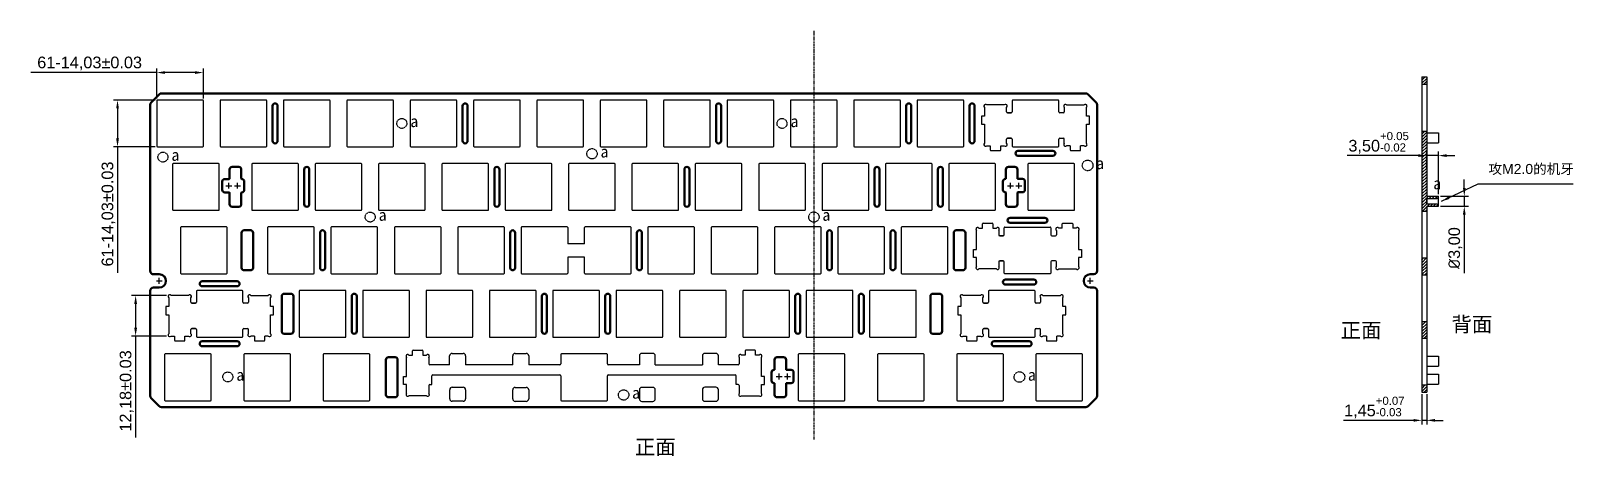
# Model space of a CAD drawing. Header units: millimetres. Extents: x 50 to 514, y 111 to 239.
import ezdxf

# ---------------------------------------------------------------- set-up
doc = ezdxf.new("R2010")
doc.units = ezdxf.units.MM
doc.header["$LTSCALE"] = 0.75
for name, pattern in [('CENTER2', [28.575, 19.05, -3.175, 3.175, -3.175]), ('DOT', [0.2, 0.1, -0.1]), ('PHANTOM', [2.5, 1.25, -0.25, 0.25, -0.25, 0.25, -0.25])]:
    doc.linetypes.add(name, pattern=pattern)
for name, color, linetype in [('02___PRT_ALL_AXES', 7, 'Continuous'), ('DEFAULT_3', 7, 'PHANTOM'), ('KeepOutLayer', 6, 'Continuous')]:
    doc.layers.add(name, color=color, linetype=linetype)
doc.layers.add('Smart Centers', color=7, linetype='CENTER2', lineweight=25)
doc.layers.add('Visible', color=7, linetype='Continuous', lineweight=50)
doc.styles.get("Standard").update_dxf_attribs({"font": ''})
doc.styles.add('说明', font='', dxfattribs={"height": 3})
doc.styles.get('Standard').set_extended_font_data('Arial')
doc.styles.get('说明').set_extended_font_data('SimSun')
doc.dimstyles.new('jw-1', dxfattribs={"dimtxt": 3.5, "dimasz": 2.5, "dimexe": 1.25, "dimexo": 0.625, "dimtad": 1, "dimzin": 1, "dimtxsty": 'Standard', "dimcen": 2.5, "dimclrd": 3, "dimclre": 3, "dimclrt": 3, "dimadec": 1, "dimazin": 0, "dimtfac": 1, "dimtmove": 0, "dimatfit": 3, "dimfxl": 1, "dimarcsym": 0})

msp = doc.modelspace()

# ---------------------------------------------------------------- texts
at = {"char_height": 3.5, "attachment_point": 1}
for insert in [(164.108, 213.435, 0.75), (278.408, 213.435, 0.75), (92.285, 203.331, 0.75), (221.285, 204.331, 0.75), (370.285, 200.831, 0.75), (471.64, 194.8), (154.585, 185.331, 0.75), (287.985, 185.331, 0.75), (111.785, 137.331, 0.75), (349.785, 137.331, 0.75), (230.785, 131.932, 0.75)]:
    msp.add_mtext_dynamic_manual_height_columns('{\\fSimSun|b0|i0|c134|p2;\\C6;a}', width=3.5, gutter_width=1, heights=[0], dxfattribs=dict(at, insert=insert))
at = {"color": 3, "insert": (488.255, 198.887), "char_height": 3, "attachment_point": 1}
msp.add_mtext('攻M2.0的机牙', dxfattribs=at)
at = {"color": 1, "char_height": 4.5, "width": 20.9537, "attachment_point": 1, "style": '说明'}
for s, insert in [('{\\C6;背面}', (477.126, 153.004)), ('{\\C6;正面}', (443.804, 151.21)), ('{\\C6;正面}', (231.636, 116.191, 0.75))]:
    msp.add_mtext(s, dxfattribs=dict(at, insert=insert))

# ---------------------------------------------------------------- blocks, each defined once
blk = doc.blocks.new('*U20')
at = {"layer": 'Smart Centers', "color": 0, "linetype": 'Continuous', "ltscale": 0.75, "transparency": 16777216}
for p, q in [((-0.89, 0), (0.89, 0)), ((0, -0.89), (0, 0.89))]:
    blk.add_line(p, q, dxfattribs=at)
blk = doc.blocks.new('*U21')
at = {"layer": 'Smart Centers', "color": 0, "linetype": 'Continuous', "ltscale": 0.75, "transparency": 16777216}
for p, q in [((-0.89, 0), (0.89, 0)), ((0, -0.89), (0, 0.89))]:
    blk.add_line(p, q, dxfattribs=at)
blk = doc.blocks.new('*U22')
at = {"layer": 'Smart Centers', "color": 0, "linetype": 'Continuous', "ltscale": 0.75, "transparency": 16777216}
for p, q in [((-0.89, 0), (0.89, 0)), ((0, -0.89), (0, 0.89))]:
    blk.add_line(p, q, dxfattribs=at)
blk = doc.blocks.new('*U23')
at = {"layer": 'Smart Centers', "color": 0, "linetype": 'Continuous', "ltscale": 0.75, "transparency": 16777216}
for p, q in [((-0.89, 0), (0.89, 0)), ((0, -0.89), (0, 0.89))]:
    blk.add_line(p, q, dxfattribs=at)
blk = doc.blocks.new('*U24')
at = {"layer": 'Smart Centers', "color": 0, "linetype": 'Continuous', "ltscale": 0.75, "transparency": 16777216}
for p, q in [((-0.89, 0), (0.89, 0)), ((0, -0.89), (0, 0.89))]:
    blk.add_line(p, q, dxfattribs=at)
blk = doc.blocks.new('*U25')
at = {"layer": 'Smart Centers', "color": 0, "linetype": 'Continuous', "ltscale": 0.75, "transparency": 16777216}
for p, q in [((-0.89, 0), (0.89, 0)), ((0, -0.89), (0, 0.89))]:
    blk.add_line(p, q, dxfattribs=at)
blk = doc.blocks.new('*U27')
at = {"layer": 'Smart Centers', "color": 0, "linetype": 'Continuous', "ltscale": 0.75, "transparency": 16777216}
for p, q in [((-0.89, 0), (0.89, 0)), ((0, -0.89), (0, 0.89))]:
    blk.add_line(p, q, dxfattribs=at)
blk = doc.blocks.new('*U28')
at = {"layer": 'Smart Centers', "color": 0, "linetype": 'Continuous', "ltscale": 0.75, "transparency": 16777216}
for p, q in [((-0.89, 0), (0.89, 0)), ((0, -0.89), (0, 0.89))]:
    blk.add_line(p, q, dxfattribs=at)
blk = doc.blocks.new('*D34')
at = {"color": 3, "lineweight": -2, "transparency": 16777216}
for p, q in [((468.23, 129.76), (468.23, 120.68)), ((469.68, 129.76), (469.68, 120.68)), ((465.73, 121.93), (444.65, 121.93)), ((469.68, 121.93), (468.23, 121.93)), ((472.18, 121.93), (474.68, 121.93))]:
    blk.add_line(p, q, dxfattribs=at)
at = {"color": 3, "transparency": 16777216}
for points in [[(465.73, 122.35), (465.73, 121.51), (468.23, 121.93)], [(472.18, 122.35), (472.18, 121.51), (469.68, 121.93)]]:
    blk.add_solid(points, dxfattribs=at)
at = {"layer": 'Defpoints', "color": 0, "transparency": 16777216}
for p in [(468.23, 130.39), (469.68, 130.39), (468.23, 121.93)]:
    blk.add_point(p, dxfattribs=at)
at = {"color": 3, "transparency": 16777216, "insert": (453.94, 125.77), "char_height": 3.5, "attachment_point": 5}
blk.add_mtext('1,45{\\H0.7x;\\S+0.07^ -0.03;}', dxfattribs=at)
blk = doc.blocks.new('*D36')
at = {"color": 3, "lineweight": -2, "transparency": 16777216}
for p, q in [((480.98, 191.69), (480.98, 194.19)), ((473.8, 189.19), (482.23, 189.19)), ((473.8, 186.19), (482.23, 186.19)), ((480.98, 189.19), (480.98, 186.19)), ((480.98, 183.69), (480.98, 166.1))]:
    blk.add_line(p, q, dxfattribs=at)
at = {"color": 3, "transparency": 16777216}
for points in [[(480.57, 191.69), (481.4, 191.69), (480.98, 189.19)], [(480.57, 183.69), (481.4, 183.69), (480.98, 186.19)]]:
    blk.add_solid(points, dxfattribs=at)
at = {"layer": 'Defpoints', "color": 0, "transparency": 16777216}
for p in [(473.18, 189.19), (473.18, 186.19), (480.98, 186.19)]:
    blk.add_point(p, dxfattribs=at)
at = {"color": 3, "transparency": 16777216, "insert": (478.27, 173.64), "char_height": 3.5, "attachment_point": 5, "rotation": 90}
blk.add_mtext('{\\fISOCPEUR|b0|i0|c0|p34;%%C}3,00', dxfattribs=at)
blk = doc.blocks.new('*D35')
at = {"color": 3, "lineweight": -2, "transparency": 16777216}
for p, q in [((467.18, 201.39), (445.76, 201.39)), ((469.68, 197.51), (469.68, 202.64)), ((473.18, 201.39), (469.68, 201.39)), ((473.18, 189.81), (473.18, 202.64)), ((475.68, 201.39), (478.18, 201.39))]:
    blk.add_line(p, q, dxfattribs=at)
at = {"color": 3, "transparency": 16777216}
for points in [[(467.18, 201.8), (467.18, 200.97), (469.68, 201.39)], [(475.68, 201.8), (475.68, 200.97), (473.18, 201.39)]]:
    blk.add_solid(points, dxfattribs=at)
at = {"layer": 'Defpoints', "color": 0, "transparency": 16777216}
for p in [(469.68, 201.39), (469.68, 196.89), (473.18, 189.19)]:
    blk.add_point(p, dxfattribs=at)
at = {"color": 3, "transparency": 16777216, "insert": (455.22, 205.23), "char_height": 3.5, "attachment_point": 5}
blk.add_mtext('3,50{\\H0.7x;\\S+0.05^ -0.02;}', dxfattribs=at)
blk = doc.blocks.new('*D41')
at = {"color": 3, "lineweight": -2, "transparency": 16777216}
for p, q in [((87.44, 218.06), (74.83, 218.06)), ((76.08, 215.56), (76.08, 206.53)), ((87.44, 204.03), (74.83, 204.03)), ((76.08, 204.03), (76.08, 166.18))]:
    blk.add_line(p, q, dxfattribs=at)
at = {"color": 3, "transparency": 16777216}
for points in [[(75.66, 215.56), (76.5, 215.56), (76.08, 218.06)], [(75.66, 206.53), (76.5, 206.53), (76.08, 204.03)]]:
    blk.add_solid(points, dxfattribs=at)
at = {"layer": 'Defpoints', "color": 0, "transparency": 16777216}
for p in [(88.07, 218.06), (76.08, 204.03), (88.07, 204.03)]:
    blk.add_point(p, dxfattribs=at)
at = {"color": 3, "transparency": 16777216, "insert": (73.37, 183.86), "char_height": 3.5, "attachment_point": 5, "rotation": 90}
blk.add_mtext('61-14,03%%P0.03', dxfattribs=at)
blk = doc.blocks.new('*D42')
at = {"color": 3, "lineweight": -2, "transparency": 16777216}
for p, q in [((90.84, 159.4), (80.27, 159.4)), ((81.52, 156.9), (81.52, 149.72)), ((90.84, 147.22), (80.27, 147.22)), ((81.52, 147.22), (81.52, 116.78))]:
    blk.add_line(p, q, dxfattribs=at)
at = {"color": 3, "transparency": 16777216}
for points in [[(81.11, 156.9), (81.94, 156.9), (81.52, 159.4)], [(81.11, 149.72), (81.94, 149.72), (81.52, 147.22)]]:
    blk.add_solid(points, dxfattribs=at)
at = {"layer": 'Defpoints', "color": 0, "transparency": 16777216}
for p in [(91.47, 159.4), (81.52, 147.22), (91.47, 147.22)]:
    blk.add_point(p, dxfattribs=at)
at = {"color": 3, "transparency": 16777216, "insert": (78.81, 130.75), "char_height": 3.5, "attachment_point": 5, "rotation": 90}
blk.add_mtext('12,18%%P0.03', dxfattribs=at)
blk = doc.blocks.new('*D43')
at = {"color": 3, "lineweight": -2, "transparency": 16777216}
for p, q in [((87.87, 218.5), (87.87, 227.57)), ((101.9, 218.49), (101.9, 227.57)), ((87.87, 226.32), (50.02, 226.32)), ((99.4, 226.32), (90.37, 226.32))]:
    blk.add_line(p, q, dxfattribs=at)
at = {"color": 3, "transparency": 16777216}
for points in [[(90.37, 226.74), (90.37, 225.91), (87.87, 226.32)], [(99.4, 226.74), (99.4, 225.91), (101.9, 226.32)]]:
    blk.add_solid(points, dxfattribs=at)
at = {"layer": 'Defpoints', "color": 0, "transparency": 16777216}
for p in [(87.87, 226.32), (87.87, 217.87), (101.9, 217.86)]:
    blk.add_point(p, dxfattribs=at)
at = {"color": 3, "transparency": 16777216, "insert": (67.69, 229.03), "char_height": 3.5, "attachment_point": 5}
blk.add_mtext('61-14,03%%P0.03', dxfattribs=at)

# ---------------------------------------------------------------- dimensions: what is measured, and where the dimension line sits
for base, p1, p2, text, picture, middle in [((87.87, 226.324, 0.75), (101.899, 217.865, 0.75), (87.87, 217.873, 0.75), '61-<>%%P0.03', '*D43', (67.695, 229.034, 0.75)), ((469.679, 201.387), (473.179, 189.185), (469.679, 196.885), '<>{\\H0.7x;\\S+0.05^ -0.02;}', '*D35', (455.221, 205.228)), ((468.229, 121.931), (469.679, 130.389), (468.229, 130.389), '<>{\\H0.7x;\\S+0.07^ -0.03;}', '*D34', (453.938, 125.772))]:
    dim = msp.add_linear_dim(base=base, p1=p1, p2=p2, text=text, dimstyle='jw-1')
    dim.commit()
    dim.dimension.update_dxf_attribs({"geometry": picture, "text_midpoint": middle})
for base, p1, p2, text, picture, middle in [((76.081, 204.035, 0.75), (88.069, 218.065, 0.75), (88.069, 204.035, 0.75), '61-<>%%P0.03', '*D41', (73.372, 183.86, 0.75)), ((480.982, 186.185), (473.179, 189.185), (473.179, 186.185), '{\\fISOCPEUR|b0|i0|c0|p34;%%C}<>', '*D36', (478.274, 173.644)), ((81.523, 147.225, 0.75), (91.465, 159.405, 0.75), (91.465, 147.225, 0.75), '<>%%P0.03', '*D42', (78.814, 130.75, 0.75))]:
    dim = msp.add_linear_dim(base=base, p1=p1, p2=p2, angle=90, text=text, dimstyle='jw-1')
    dim.commit()
    dim.dimension.update_dxf_attribs({"geometry": picture, "text_midpoint": middle})

# ---------------------------------------------------------------- hatches: boundary and pattern name
h = msp.add_hatch()
h.set_pattern_fill('ANSI31', color=2, scale=0.2)
h.set_pattern_definition([(45, (-27.394, -74.0251), (-0.4490128, 0.4490128), [])])
h.paths.add_polyline_path([(469.679, 224.989), (468.229, 224.989), (468.229, 222.804), (469.679, 222.804)])
h.paths.add_polyline_path([(469.679, 208.774), (468.229, 208.774), (468.229, 184.704), (469.679, 184.704), (469.679, 186.185), (473.179, 186.185), (473.179, 186.435), (472.671, 186.885), (472.303, 186.885), (472.015, 186.885), (469.679, 186.885), (469.679, 188.485), (471.801, 188.485), (472.02, 188.485), (472.415, 188.485), (473.179, 189.009), (473.179, 189.185), (469.679, 189.185)])
h.paths.add_polyline_path([(469.679, 170.674), (468.229, 170.674), (468.229, 165.654), (469.679, 165.654)])
h.paths.add_polyline_path([(469.679, 151.624), (468.229, 151.624), (468.229, 146.604), (469.679, 146.604)])
h.paths.add_polyline_path([(469.679, 132.574), (468.229, 132.574), (468.229, 130.389), (469.679, 130.389)])

# ---------------------------------------------------------------- linework, layer by layer
for p, q in [((468.229, 224.989), (469.679, 224.989)), ((468.229, 224.989), (468.229, 130.389)), ((468.229, 222.804), (469.679, 222.804)), ((469.679, 224.989), (469.679, 189.185)), ((468.229, 208.774), (469.679, 208.774)), ((469.679, 188.335), (469.679, 187.035)), ((469.679, 186.185), (469.679, 130.389)), ((468.229, 184.704), (469.679, 184.704)), ((468.229, 170.674), (469.679, 170.674)), ((468.229, 165.654), (469.679, 165.654)), ((468.229, 151.624), (469.679, 151.624)), ((468.229, 146.604), (469.679, 146.604)), ((175.933, 138.604, 0.75), (175.933, 141.292, 0.75)), ((176.683, 142.042, 0.75), (179.983, 142.042, 0.75)), ((180.733, 141.292, 0.75), (180.733, 138.604, 0.75)), ((194.893, 138.604, 0.75), (194.893, 141.292, 0.75)), ((195.643, 142.042, 0.75), (198.943, 142.042, 0.75)), ((199.693, 141.292, 0.75), (199.693, 138.604, 0.75)), ((232.963, 141.292, 0.75), (232.963, 138.604, 0.75)), ((237.013, 142.042, 0.75), (233.713, 142.042, 0.75)), ((237.763, 138.604, 0.75), (237.763, 141.292, 0.75)), ((251.923, 141.292, 0.75), (251.923, 138.604, 0.75)), ((255.973, 142.042, 0.75), (252.673, 142.042, 0.75)), ((256.723, 138.604, 0.75), (256.723, 141.292, 0.75)), ((175.943, 128.412, 0.75), (175.943, 131.112, 0.75)), ((176.693, 131.862, 0.75), (179.993, 131.862, 0.75)), ((180.743, 131.112, 0.75), (180.743, 128.412, 0.75)), ((194.893, 128.382, 0.75), (194.893, 131.082, 0.75)), ((195.643, 131.832, 0.75), (198.943, 131.832, 0.75)), ((199.693, 131.082, 0.75), (199.693, 128.382, 0.75)), ((232.963, 131.082, 0.75), (232.963, 128.382, 0.75)), ((237.013, 131.832, 0.75), (233.713, 131.832, 0.75)), ((237.763, 128.382, 0.75), (237.763, 131.082, 0.75)), ((251.913, 131.112, 0.75), (251.913, 128.412, 0.75)), ((255.963, 131.862, 0.75), (252.663, 131.862, 0.75)), ((256.713, 128.412, 0.75), (256.713, 131.112, 0.75)), ((468.229, 132.574), (469.679, 132.574)), ((468.229, 130.389), (469.679, 130.389)), ((179.993, 127.662, 0.75), (176.693, 127.662, 0.75)), ((198.943, 127.632, 0.75), (195.643, 127.632, 0.75)), ((233.713, 127.632, 0.75), (237.013, 127.632, 0.75)), ((252.663, 127.662, 0.75), (255.963, 127.662, 0.75))]:
    msp.add_line(p, q)
at = {"color": 7, "linetype": 'Continuous'}
for p, q in [((101.699, 218.065, 0.75), (88.069, 218.065, 0.75)), ((120.749, 218.065, 0.75), (107.119, 218.065, 0.75)), ((139.799, 218.065, 0.75), (126.169, 218.065, 0.75)), ((158.849, 218.065, 0.75), (145.219, 218.065, 0.75)), ((177.899, 218.065, 0.75), (164.269, 218.065, 0.75)), ((196.949, 218.065, 0.75), (183.319, 218.065, 0.75)), ((215.999, 218.065, 0.75), (202.369, 218.065, 0.75)), ((235.049, 218.065, 0.75), (221.419, 218.065, 0.75)), ((254.099, 218.065, 0.75), (240.469, 218.065, 0.75)), ((273.149, 218.065, 0.75), (259.519, 218.065, 0.75)), ((292.199, 218.065, 0.75), (278.569, 218.065, 0.75)), ((311.249, 218.065, 0.75), (297.619, 218.065, 0.75)), ((330.299, 218.065, 0.75), (316.669, 218.065, 0.75)), ((358.859, 218.05, 0.75), (345.259, 218.05, 0.75)), ((87.869, 217.865, 0.75), (87.869, 204.235, 0.75)), ((101.899, 204.235, 0.75), (101.899, 217.865, 0.75)), ((106.919, 217.865, 0.75), (106.919, 204.235, 0.75)), ((120.949, 204.235, 0.75), (120.949, 217.865, 0.75)), ((125.969, 217.865, 0.75), (125.969, 204.235, 0.75)), ((139.999, 204.235, 0.75), (139.999, 217.865, 0.75)), ((145.019, 217.865, 0.75), (145.019, 204.235, 0.75)), ((159.049, 204.235, 0.75), (159.049, 217.865, 0.75)), ((164.069, 217.865, 0.75), (164.069, 204.235, 0.75)), ((178.099, 204.235, 0.75), (178.099, 217.865, 0.75)), ((183.119, 217.865, 0.75), (183.119, 204.235, 0.75)), ((197.149, 204.235, 0.75), (197.149, 217.865, 0.75)), ((202.169, 217.865, 0.75), (202.169, 204.235, 0.75)), ((216.199, 204.235, 0.75), (216.199, 217.865, 0.75)), ((221.219, 217.865, 0.75), (221.219, 204.235, 0.75)), ((235.249, 204.235, 0.75), (235.249, 217.865, 0.75)), ((240.269, 217.865, 0.75), (240.269, 204.235, 0.75)), ((254.299, 204.235, 0.75), (254.299, 217.865, 0.75)), ((259.319, 217.865, 0.75), (259.319, 204.235, 0.75)), ((273.349, 204.235, 0.75), (273.349, 217.865, 0.75)), ((278.369, 217.865, 0.75), (278.369, 204.235, 0.75)), ((292.399, 204.235, 0.75), (292.399, 217.865, 0.75)), ((297.419, 217.865, 0.75), (297.419, 204.235, 0.75)), ((311.449, 204.235, 0.75), (311.449, 217.865, 0.75)), ((316.469, 217.865, 0.75), (316.469, 204.235, 0.75)), ((330.499, 204.235, 0.75), (330.499, 217.865, 0.75)), ((336.734, 215.88, 0.75), (336.734, 213.22, 0.75)), ((342.683, 216.585, 0.75), (337.435, 216.585, 0.75)), ((343.384, 214.53, 0.75), (343.384, 215.88, 0.75)), ((344.759, 214.23, 0.75), (343.684, 214.23, 0.75)), ((343.709, 214.23, 0.75), (344.749, 214.23, 0.75)), ((345.059, 217.85, 0.75), (345.059, 214.53, 0.75)), ((359.059, 214.53, 0.75), (359.059, 217.85, 0.75)), ((360.434, 214.23, 0.75), (359.359, 214.23, 0.75)), ((360.734, 215.88, 0.75), (360.734, 214.53, 0.75)), ((361.435, 216.585, 0.75), (366.683, 216.585, 0.75)), ((367.384, 213.22, 0.75), (367.384, 215.88, 0.75)), ((335.834, 213.22, 0.75), (335.834, 210.8, 0.75)), ((336.734, 213.22, 0.75), (335.834, 213.22, 0.75)), ((335.834, 210.8, 0.75), (336.734, 210.8, 0.75)), ((336.734, 210.8, 0.75), (336.734, 205.079, 0.75)), ((368.284, 213.22, 0.75), (367.384, 213.22, 0.75)), ((367.384, 205.079, 0.75), (367.384, 210.8, 0.75)), ((367.384, 210.8, 0.75), (368.284, 210.8, 0.75)), ((368.284, 210.8, 0.75), (368.284, 213.22, 0.75)), ((88.069, 204.035, 0.75), (101.699, 204.035, 0.75)), ((107.119, 204.035, 0.75), (120.749, 204.035, 0.75)), ((126.169, 204.035, 0.75), (139.799, 204.035, 0.75)), ((145.219, 204.035, 0.75), (158.849, 204.035, 0.75)), ((164.269, 204.035, 0.75), (177.899, 204.035, 0.75)), ((183.319, 204.035, 0.75), (196.949, 204.035, 0.75)), ((202.369, 204.035, 0.75), (215.999, 204.035, 0.75)), ((221.419, 204.035, 0.75), (235.049, 204.035, 0.75)), ((240.469, 204.035, 0.75), (254.099, 204.035, 0.75)), ((259.519, 204.035, 0.75), (273.149, 204.035, 0.75)), ((278.569, 204.035, 0.75), (292.199, 204.035, 0.75)), ((297.619, 204.035, 0.75), (311.249, 204.035, 0.75)), ((316.669, 204.035, 0.75), (330.299, 204.035, 0.75)), ((337.435, 204.375, 0.75), (338.484, 204.375, 0.75)), ((338.484, 204.375, 0.75), (338.484, 203.1, 0.75)), ((341.634, 203.1, 0.75), (341.634, 204.375, 0.75)), ((341.634, 204.375, 0.75), (342.683, 204.375, 0.75)), ((343.384, 205.079, 0.75), (343.384, 206.35, 0.75)), ((343.684, 206.65, 0.75), (344.759, 206.65, 0.75)), ((344.749, 206.65, 0.75), (343.709, 206.65, 0.75)), ((345.059, 206.35, 0.75), (345.059, 204.25, 0.75)), ((345.259, 204.05, 0.75), (358.859, 204.05, 0.75)), ((359.059, 204.25, 0.75), (359.059, 206.35, 0.75)), ((359.359, 206.65, 0.75), (360.434, 206.65, 0.75)), ((360.734, 205.079, 0.75), (360.734, 206.35, 0.75)), ((362.484, 204.375, 0.75), (361.435, 204.375, 0.75)), ((362.484, 204.375, 0.75), (362.484, 203.1, 0.75)), ((365.634, 203.1, 0.75), (365.634, 204.375, 0.75)), ((366.683, 204.375, 0.75), (365.634, 204.375, 0.75)), ((469.679, 208.185), (473.179, 208.185)), ((469.679, 205.185), (473.179, 205.185)), ((338.684, 202.9, 0.75), (341.434, 202.9, 0.75)), ((362.684, 202.9, 0.75), (365.434, 202.9, 0.75)), ((92.632, 198.815, 0.75), (92.632, 185.185, 0.75)), ((106.462, 199.015, 0.75), (92.832, 199.015, 0.75)), ((106.662, 185.185, 0.75), (106.662, 198.815, 0.75)), ((116.444, 198.815, 0.75), (116.444, 185.185, 0.75)), ((130.274, 199.015, 0.75), (116.644, 199.015, 0.75)), ((130.474, 185.185, 0.75), (130.474, 198.815, 0.75)), ((135.494, 198.815, 0.75), (135.494, 185.185, 0.75)), ((149.324, 199.015, 0.75), (135.694, 199.015, 0.75)), ((149.524, 185.185, 0.75), (149.524, 198.815, 0.75)), ((154.544, 198.815, 0.75), (154.544, 185.185, 0.75)), ((168.374, 199.015, 0.75), (154.744, 199.015, 0.75)), ((168.574, 185.185, 0.75), (168.574, 198.815, 0.75)), ((173.594, 198.815, 0.75), (173.594, 185.185, 0.75)), ((187.424, 199.015, 0.75), (173.794, 199.015, 0.75)), ((187.624, 185.185, 0.75), (187.624, 198.815, 0.75)), ((192.644, 198.815, 0.75), (192.644, 185.185, 0.75)), ((206.474, 199.015, 0.75), (192.844, 199.015, 0.75)), ((206.674, 185.185, 0.75), (206.674, 198.815, 0.75)), ((211.694, 198.815, 0.75), (211.694, 185.185, 0.75)), ((225.524, 199.015, 0.75), (211.894, 199.015, 0.75)), ((225.724, 185.185, 0.75), (225.724, 198.815, 0.75)), ((230.744, 198.815, 0.75), (230.744, 185.185, 0.75)), ((244.574, 199.015, 0.75), (230.944, 199.015, 0.75)), ((244.774, 185.185, 0.75), (244.774, 198.815, 0.75)), ((249.794, 198.815, 0.75), (249.794, 185.185, 0.75)), ((263.624, 199.015, 0.75), (249.994, 199.015, 0.75)), ((263.824, 185.185, 0.75), (263.824, 198.815, 0.75)), ((268.844, 198.815, 0.75), (268.844, 185.185, 0.75)), ((282.674, 199.015, 0.75), (269.044, 199.015, 0.75)), ((282.874, 185.185, 0.75), (282.874, 198.815, 0.75)), ((287.894, 198.815, 0.75), (287.894, 185.185, 0.75)), ((301.724, 199.015, 0.75), (288.094, 199.015, 0.75)), ((301.924, 185.185, 0.75), (301.924, 198.815, 0.75)), ((306.944, 198.815, 0.75), (306.944, 185.185, 0.75)), ((320.774, 199.015, 0.75), (307.144, 199.015, 0.75)), ((320.974, 185.185, 0.75), (320.974, 198.815, 0.75)), ((325.994, 198.815, 0.75), (325.994, 185.185, 0.75)), ((339.824, 199.015, 0.75), (326.194, 199.015, 0.75)), ((340.024, 185.185, 0.75), (340.024, 198.815, 0.75)), ((349.807, 198.815, 0.75), (349.807, 185.185, 0.75)), ((363.637, 199.015, 0.75), (350.007, 199.015, 0.75)), ((363.837, 185.185, 0.75), (363.837, 198.815, 0.75)), ((469.679, 189.185), (473.179, 189.185)), ((469.679, 186.885), (469.679, 188.485)), ((469.679, 188.485), (472.729, 188.485)), ((469.679, 186.885), (472.729, 186.885)), ((469.679, 186.185), (473.179, 186.185)), ((472.729, 188.485), (473.179, 188.935)), ((472.729, 186.885), (473.179, 186.435)), ((473.179, 186.185), (473.179, 189.185)), ((92.832, 184.985, 0.75), (106.462, 184.985, 0.75)), ((116.644, 184.985, 0.75), (130.274, 184.985, 0.75)), ((135.694, 184.985, 0.75), (149.324, 184.985, 0.75)), ((154.744, 184.985, 0.75), (168.374, 184.985, 0.75)), ((173.794, 184.985, 0.75), (187.424, 184.985, 0.75)), ((192.844, 184.985, 0.75), (206.474, 184.985, 0.75)), ((211.894, 184.985, 0.75), (225.524, 184.985, 0.75)), ((230.944, 184.985, 0.75), (244.574, 184.985, 0.75)), ((249.994, 184.985, 0.75), (263.624, 184.985, 0.75)), ((269.044, 184.985, 0.75), (282.674, 184.985, 0.75)), ((288.094, 184.985, 0.75), (301.724, 184.985, 0.75)), ((307.144, 184.985, 0.75), (320.774, 184.985, 0.75)), ((326.194, 184.985, 0.75), (339.824, 184.985, 0.75)), ((336.099, 179.625, 0.75), (336.099, 180.9, 0.75)), ((336.299, 181.1, 0.75), (339.049, 181.1, 0.75)), ((339.249, 180.9, 0.75), (339.249, 179.625, 0.75)), ((350.007, 184.985, 0.75), (363.637, 184.985, 0.75)), ((360.099, 179.625, 0.75), (360.099, 180.9, 0.75)), ((360.299, 181.1, 0.75), (363.049, 181.1, 0.75)), ((363.249, 180.9, 0.75), (363.249, 179.625, 0.75)), ((95.013, 179.765, 0.75), (95.013, 166.135, 0.75)), ((108.843, 179.965, 0.75), (95.213, 179.965, 0.75)), ((109.043, 166.135, 0.75), (109.043, 179.765, 0.75)), ((121.203, 179.765, 0.75), (121.203, 166.135, 0.75)), ((135.033, 179.965, 0.75), (121.403, 179.965, 0.75)), ((135.233, 166.135, 0.75), (135.233, 179.765, 0.75)), ((140.253, 179.765, 0.75), (140.253, 166.135, 0.75)), ((154.083, 179.965, 0.75), (140.453, 179.965, 0.75)), ((154.283, 166.135, 0.75), (154.283, 179.765, 0.75)), ((159.303, 179.765, 0.75), (159.303, 166.135, 0.75)), ((173.133, 179.965, 0.75), (159.503, 179.965, 0.75)), ((173.333, 166.135, 0.75), (173.333, 179.765, 0.75)), ((178.353, 179.765, 0.75), (178.353, 166.135, 0.75)), ((192.183, 179.965, 0.75), (178.553, 179.965, 0.75)), ((192.383, 166.135, 0.75), (192.383, 179.765, 0.75)), ((197.403, 179.765, 0.75), (197.403, 166.135, 0.75)), ((211.233, 179.965, 0.75), (197.603, 179.965, 0.75)), ((211.433, 179.765, 0.75), (211.433, 174.95, 0.75)), ((216.453, 174.95, 0.75), (216.453, 179.765, 0.75)), ((230.283, 179.965, 0.75), (216.653, 179.965, 0.75)), ((230.483, 166.135, 0.75), (230.483, 179.765, 0.75)), ((235.503, 179.765, 0.75), (235.503, 166.135, 0.75)), ((249.333, 179.965, 0.75), (235.703, 179.965, 0.75)), ((249.533, 166.135, 0.75), (249.533, 179.765, 0.75)), ((254.553, 179.765, 0.75), (254.553, 166.135, 0.75)), ((268.383, 179.965, 0.75), (254.753, 179.965, 0.75)), ((268.583, 166.135, 0.75), (268.583, 179.765, 0.75)), ((273.603, 179.765, 0.75), (273.603, 166.135, 0.75)), ((287.433, 179.965, 0.75), (273.803, 179.965, 0.75)), ((287.633, 166.135, 0.75), (287.633, 179.765, 0.75)), ((292.653, 179.765, 0.75), (292.653, 166.135, 0.75)), ((306.483, 179.965, 0.75), (292.853, 179.965, 0.75)), ((306.683, 166.135, 0.75), (306.683, 179.765, 0.75)), ((311.703, 179.765, 0.75), (311.703, 166.135, 0.75)), ((325.533, 179.965, 0.75), (311.903, 179.965, 0.75)), ((325.733, 166.135, 0.75), (325.733, 179.765, 0.75)), ((334.349, 173.2, 0.75), (334.349, 178.92, 0.75)), ((335.05, 179.625, 0.75), (336.099, 179.625, 0.75)), ((339.249, 179.625, 0.75), (340.298, 179.625, 0.75)), ((340.999, 178.92, 0.75), (340.999, 177.65, 0.75)), ((341.299, 177.35, 0.75), (342.374, 177.35, 0.75)), ((342.364, 177.35, 0.75), (341.324, 177.35, 0.75)), ((342.674, 177.65, 0.75), (342.674, 179.75, 0.75)), ((342.874, 179.95, 0.75), (356.474, 179.95, 0.75)), ((356.674, 179.75, 0.75), (356.674, 177.65, 0.75)), ((356.974, 177.35, 0.75), (358.049, 177.35, 0.75)), ((358.349, 178.92, 0.75), (358.349, 177.65, 0.75)), ((360.099, 179.625, 0.75), (359.05, 179.625, 0.75)), ((364.298, 179.625, 0.75), (363.249, 179.625, 0.75)), ((364.999, 178.92, 0.75), (364.999, 173.2, 0.75)), ((216.453, 174.95, 0.75), (211.433, 174.95, 0.75)), ((333.449, 170.78, 0.75), (333.449, 173.2, 0.75)), ((333.449, 173.2, 0.75), (334.349, 173.2, 0.75)), ((364.999, 173.2, 0.75), (365.899, 173.2, 0.75)), ((365.899, 173.2, 0.75), (365.899, 170.78, 0.75)), ((211.433, 170.95, 0.75), (211.433, 166.135, 0.75)), ((216.453, 170.95, 0.75), (211.433, 170.95, 0.75)), ((216.453, 166.135, 0.75), (216.453, 170.95, 0.75)), ((334.349, 170.78, 0.75), (333.449, 170.78, 0.75)), ((334.349, 168.119, 0.75), (334.349, 170.78, 0.75)), ((340.298, 167.415, 0.75), (335.05, 167.415, 0.75)), ((340.999, 169.47, 0.75), (340.999, 168.119, 0.75)), ((342.374, 169.77, 0.75), (341.299, 169.77, 0.75)), ((341.324, 169.77, 0.75), (342.364, 169.77, 0.75)), ((342.674, 166.15, 0.75), (342.674, 169.47, 0.75)), ((356.674, 169.47, 0.75), (356.674, 166.15, 0.75)), ((358.049, 169.77, 0.75), (356.974, 169.77, 0.75)), ((358.349, 168.119, 0.75), (358.349, 169.47, 0.75)), ((359.05, 167.415, 0.75), (364.298, 167.415, 0.75)), ((364.999, 170.78, 0.75), (364.999, 168.119, 0.75)), ((365.899, 170.78, 0.75), (364.999, 170.78, 0.75)), ((95.213, 165.935, 0.75), (108.843, 165.935, 0.75)), ((121.403, 165.935, 0.75), (135.033, 165.935, 0.75)), ((140.453, 165.935, 0.75), (154.083, 165.935, 0.75)), ((159.503, 165.935, 0.75), (173.133, 165.935, 0.75)), ((178.553, 165.935, 0.75), (192.183, 165.935, 0.75)), ((197.603, 165.935, 0.75), (211.233, 165.935, 0.75)), ((216.653, 165.935, 0.75), (230.283, 165.935, 0.75)), ((235.703, 165.935, 0.75), (249.333, 165.935, 0.75)), ((254.753, 165.935, 0.75), (268.383, 165.935, 0.75)), ((273.803, 165.935, 0.75), (287.433, 165.935, 0.75)), ((292.853, 165.935, 0.75), (306.483, 165.935, 0.75)), ((311.903, 165.935, 0.75), (325.533, 165.935, 0.75)), ((356.474, 165.95, 0.75), (342.874, 165.95, 0.75)), ((91.465, 158.73, 0.75), (91.465, 156.07, 0.75)), ((97.414, 159.435, 0.75), (92.166, 159.435, 0.75)), ((98.115, 157.38, 0.75), (98.115, 158.73, 0.75)), ((99.79, 160.7, 0.75), (99.79, 157.38, 0.75)), ((113.59, 160.9, 0.75), (99.99, 160.9, 0.75)), ((113.79, 157.38, 0.75), (113.79, 160.7, 0.75)), ((115.465, 158.73, 0.75), (115.465, 157.38, 0.75)), ((116.166, 159.435, 0.75), (121.414, 159.435, 0.75)), ((122.115, 156.07, 0.75), (122.115, 158.73, 0.75)), ((130.735, 160.715, 0.75), (130.735, 147.085, 0.75)), ((144.565, 160.915, 0.75), (130.935, 160.915, 0.75)), ((144.765, 147.085, 0.75), (144.765, 160.715, 0.75)), ((149.785, 160.715, 0.75), (149.785, 147.085, 0.75)), ((163.615, 160.915, 0.75), (149.985, 160.915, 0.75)), ((163.815, 147.085, 0.75), (163.815, 160.715, 0.75)), ((168.835, 160.715, 0.75), (168.835, 147.085, 0.75)), ((182.665, 160.915, 0.75), (169.035, 160.915, 0.75)), ((182.865, 147.085, 0.75), (182.865, 160.715, 0.75)), ((187.885, 160.715, 0.75), (187.885, 147.085, 0.75)), ((201.715, 160.915, 0.75), (188.085, 160.915, 0.75)), ((201.915, 147.085, 0.75), (201.915, 160.715, 0.75)), ((206.935, 160.715, 0.75), (206.935, 147.085, 0.75)), ((220.765, 160.915, 0.75), (207.135, 160.915, 0.75)), ((220.965, 147.085, 0.75), (220.965, 160.715, 0.75)), ((225.985, 160.715, 0.75), (225.985, 147.085, 0.75)), ((239.815, 160.915, 0.75), (226.185, 160.915, 0.75)), ((240.015, 147.085, 0.75), (240.015, 160.715, 0.75)), ((245.035, 160.715, 0.75), (245.035, 147.085, 0.75)), ((258.865, 160.915, 0.75), (245.235, 160.915, 0.75)), ((259.065, 147.085, 0.75), (259.065, 160.715, 0.75)), ((264.085, 160.715, 0.75), (264.085, 147.085, 0.75)), ((277.915, 160.915, 0.75), (264.285, 160.915, 0.75)), ((278.115, 147.085, 0.75), (278.115, 160.715, 0.75)), ((283.135, 160.715, 0.75), (283.135, 147.085, 0.75)), ((296.965, 160.915, 0.75), (283.335, 160.915, 0.75)), ((297.165, 147.085, 0.75), (297.165, 160.715, 0.75)), ((302.185, 160.715, 0.75), (302.185, 147.085, 0.75)), ((316.015, 160.915, 0.75), (302.385, 160.915, 0.75)), ((316.215, 147.085, 0.75), (316.215, 160.715, 0.75)), ((329.595, 158.73, 0.75), (329.595, 156.07, 0.75)), ((335.544, 159.435, 0.75), (330.296, 159.435, 0.75)), ((336.245, 157.38, 0.75), (336.245, 158.73, 0.75)), ((337.92, 160.7, 0.75), (337.92, 157.38, 0.75)), ((351.72, 160.9, 0.75), (338.12, 160.9, 0.75)), ((351.92, 157.38, 0.75), (351.92, 160.7, 0.75)), ((353.595, 158.73, 0.75), (353.595, 157.38, 0.75)), ((354.296, 159.435, 0.75), (359.544, 159.435, 0.75)), ((360.245, 156.07, 0.75), (360.245, 158.73, 0.75)), ((90.565, 156.07, 0.75), (90.565, 153.65, 0.75)), ((91.465, 156.07, 0.75), (90.565, 156.07, 0.75)), ((90.565, 153.65, 0.75), (91.465, 153.65, 0.75)), ((91.465, 153.65, 0.75), (91.465, 147.929, 0.75)), ((99.49, 157.08, 0.75), (98.415, 157.08, 0.75)), ((98.44, 157.08, 0.75), (99.48, 157.08, 0.75)), ((115.165, 157.08, 0.75), (114.09, 157.08, 0.75)), ((123.015, 156.07, 0.75), (122.115, 156.07, 0.75)), ((122.115, 147.929, 0.75), (122.115, 153.65, 0.75)), ((122.115, 153.65, 0.75), (123.015, 153.65, 0.75)), ((123.015, 153.65, 0.75), (123.015, 156.07, 0.75)), ((328.695, 156.07, 0.75), (328.695, 153.65, 0.75)), ((329.595, 156.07, 0.75), (328.695, 156.07, 0.75)), ((328.695, 153.65, 0.75), (329.595, 153.65, 0.75)), ((329.595, 153.65, 0.75), (329.595, 147.929, 0.75)), ((337.62, 157.08, 0.75), (336.545, 157.08, 0.75)), ((336.57, 157.08, 0.75), (337.61, 157.08, 0.75)), ((353.295, 157.08, 0.75), (352.22, 157.08, 0.75)), ((361.145, 156.07, 0.75), (360.245, 156.07, 0.75)), ((360.245, 147.929, 0.75), (360.245, 153.65, 0.75)), ((360.245, 153.65, 0.75), (361.145, 153.65, 0.75)), ((361.145, 153.65, 0.75), (361.145, 156.07, 0.75)), ((98.115, 147.929, 0.75), (98.115, 149.2, 0.75)), ((98.415, 149.5, 0.75), (99.49, 149.5, 0.75)), ((99.48, 149.5, 0.75), (98.44, 149.5, 0.75)), ((99.79, 149.2, 0.75), (99.79, 147.1, 0.75)), ((113.79, 147.1, 0.75), (113.79, 149.2, 0.75)), ((114.09, 149.5, 0.75), (115.165, 149.5, 0.75)), ((115.465, 147.929, 0.75), (115.465, 149.2, 0.75)), ((336.245, 147.929, 0.75), (336.245, 149.2, 0.75)), ((336.545, 149.5, 0.75), (337.62, 149.5, 0.75)), ((337.61, 149.5, 0.75), (336.57, 149.5, 0.75)), ((337.92, 149.2, 0.75), (337.92, 147.1, 0.75)), ((351.92, 147.1, 0.75), (351.92, 149.2, 0.75)), ((352.22, 149.5, 0.75), (353.295, 149.5, 0.75)), ((353.595, 147.929, 0.75), (353.595, 149.2, 0.75)), ((92.166, 147.225, 0.75), (93.215, 147.225, 0.75)), ((93.215, 147.225, 0.75), (93.215, 145.95, 0.75)), ((93.415, 145.75, 0.75), (96.165, 145.75, 0.75)), ((96.365, 145.95, 0.75), (96.365, 147.225, 0.75)), ((96.365, 147.225, 0.75), (97.414, 147.225, 0.75)), ((99.99, 146.9, 0.75), (113.59, 146.9, 0.75)), ((117.215, 147.225, 0.75), (116.166, 147.225, 0.75)), ((117.215, 147.225, 0.75), (117.215, 145.95, 0.75)), ((117.415, 145.75, 0.75), (120.165, 145.75, 0.75)), ((120.365, 145.95, 0.75), (120.365, 147.225, 0.75)), ((121.414, 147.225, 0.75), (120.365, 147.225, 0.75)), ((130.935, 146.885, 0.75), (144.565, 146.885, 0.75)), ((149.985, 146.885, 0.75), (163.615, 146.885, 0.75)), ((169.035, 146.885, 0.75), (182.665, 146.885, 0.75)), ((188.085, 146.885, 0.75), (201.715, 146.885, 0.75)), ((207.135, 146.885, 0.75), (220.765, 146.885, 0.75)), ((226.185, 146.885, 0.75), (239.815, 146.885, 0.75)), ((245.235, 146.885, 0.75), (258.865, 146.885, 0.75)), ((264.285, 146.885, 0.75), (277.915, 146.885, 0.75)), ((283.335, 146.885, 0.75), (296.965, 146.885, 0.75)), ((302.385, 146.885, 0.75), (316.015, 146.885, 0.75)), ((330.296, 147.225, 0.75), (331.345, 147.225, 0.75)), ((331.345, 147.225, 0.75), (331.345, 145.95, 0.75)), ((331.545, 145.75, 0.75), (334.295, 145.75, 0.75)), ((334.495, 145.95, 0.75), (334.495, 147.225, 0.75)), ((334.495, 147.225, 0.75), (335.544, 147.225, 0.75)), ((338.12, 146.9, 0.75), (351.72, 146.9, 0.75)), ((355.345, 147.225, 0.75), (354.296, 147.225, 0.75)), ((355.345, 147.225, 0.75), (355.345, 145.95, 0.75)), ((355.545, 145.75, 0.75), (358.295, 145.75, 0.75)), ((358.495, 145.95, 0.75), (358.495, 147.225, 0.75)), ((359.544, 147.225, 0.75), (358.495, 147.225, 0.75)), ((90.25, 141.665, 0.75), (90.25, 128.035, 0.75)), ((104.08, 141.865, 0.75), (90.45, 141.865, 0.75)), ((104.28, 128.035, 0.75), (104.28, 141.665, 0.75)), ((114.063, 141.665, 0.75), (114.063, 128.035, 0.75)), ((127.893, 141.865, 0.75), (114.263, 141.865, 0.75)), ((128.093, 128.035, 0.75), (128.093, 141.665, 0.75)), ((137.875, 141.665, 0.75), (137.875, 128.035, 0.75)), ((151.705, 141.865, 0.75), (138.075, 141.865, 0.75)), ((151.905, 128.035, 0.75), (151.905, 141.665, 0.75)), ((163.003, 135.1, 0.75), (163.003, 140.82, 0.75)), ((163.704, 141.525, 0.75), (164.753, 141.525, 0.75)), ((164.753, 141.525, 0.75), (164.753, 142.8, 0.75)), ((164.953, 143, 0.75), (167.703, 143, 0.75)), ((167.903, 142.8, 0.75), (167.903, 141.525, 0.75)), ((167.903, 141.525, 0.75), (168.952, 141.525, 0.75)), ((169.653, 140.82, 0.75), (169.653, 138.904, 0.75)), ((209.313, 141.665, 0.75), (209.313, 138.897, 0.75)), ((223.143, 141.865, 0.75), (209.513, 141.865, 0.75)), ((223.343, 138.897, 0.75), (223.343, 141.665, 0.75)), ((263.003, 140.82, 0.75), (263.003, 138.904, 0.75)), ((264.753, 141.525, 0.75), (263.704, 141.525, 0.75)), ((264.753, 142.8, 0.75), (264.753, 141.525, 0.75)), ((267.703, 143, 0.75), (264.953, 143, 0.75)), ((267.903, 141.525, 0.75), (267.903, 142.8, 0.75)), ((268.952, 141.525, 0.75), (267.903, 141.525, 0.75)), ((269.653, 135.1, 0.75), (269.653, 140.82, 0.75)), ((280.75, 141.665, 0.75), (280.75, 128.035, 0.75)), ((294.58, 141.865, 0.75), (280.95, 141.865, 0.75)), ((294.78, 128.035, 0.75), (294.78, 141.665, 0.75)), ((304.563, 141.665, 0.75), (304.563, 128.035, 0.75)), ((318.393, 141.865, 0.75), (304.763, 141.865, 0.75)), ((318.593, 128.035, 0.75), (318.593, 141.665, 0.75)), ((328.375, 141.665, 0.75), (328.375, 128.035, 0.75)), ((342.205, 141.865, 0.75), (328.575, 141.865, 0.75)), ((342.405, 128.035, 0.75), (342.405, 141.665, 0.75)), ((352.188, 141.665, 0.75), (352.188, 128.035, 0.75)), ((366.018, 141.865, 0.75), (352.388, 141.865, 0.75)), ((366.218, 128.035, 0.75), (366.218, 141.665, 0.75)), ((469.679, 141.185), (473.179, 141.185)), ((162.103, 132.68, 0.75), (162.103, 135.1, 0.75)), ((162.103, 135.1, 0.75), (163.003, 135.1, 0.75)), ((175.933, 138.604, 0.75), (169.953, 138.604, 0.75)), ((170.553, 132.68, 0.75), (170.553, 135.295, 0.75)), ((170.853, 135.595, 0.75), (209.02, 135.595, 0.75)), ((194.893, 138.604, 0.75), (180.733, 138.604, 0.75)), ((209.02, 138.604, 0.75), (199.693, 138.604, 0.75)), ((209.313, 135.302, 0.75), (209.313, 128.035, 0.75)), ((223.343, 128.035, 0.75), (223.343, 135.302, 0.75)), ((223.636, 135.595, 0.75), (261.803, 135.595, 0.75)), ((237.763, 138.604, 0.75), (251.923, 138.604, 0.75)), ((262.103, 132.68, 0.75), (262.103, 135.295, 0.75)), ((270.553, 135.1, 0.75), (269.653, 135.1, 0.75)), ((270.553, 132.68, 0.75), (270.553, 135.1, 0.75)), ((469.679, 138.185), (473.179, 138.185)), ((469.679, 135.786), (473.179, 135.786)), ((163.003, 132.68, 0.75), (162.103, 132.68, 0.75)), ((163.003, 130.019, 0.75), (163.003, 132.68, 0.75)), ((169.653, 132.38, 0.75), (169.653, 130.019, 0.75)), ((262.703, 132.68, 0.75), (262.103, 132.68, 0.75)), ((263.003, 132.38, 0.75), (263.003, 130.019, 0.75)), ((269.653, 130.019, 0.75), (269.653, 132.68, 0.75)), ((269.653, 132.68, 0.75), (270.553, 132.68, 0.75)), ((469.679, 132.786), (473.179, 132.786)), ((90.45, 127.835, 0.75), (104.08, 127.835, 0.75)), ((114.263, 127.835, 0.75), (127.893, 127.835, 0.75)), ((138.075, 127.835, 0.75), (151.705, 127.835, 0.75)), ((168.952, 129.315, 0.75), (163.704, 129.315, 0.75)), ((209.513, 127.835, 0.75), (223.143, 127.835, 0.75)), ((263.704, 129.315, 0.75), (268.952, 129.315, 0.75)), ((280.95, 127.835, 0.75), (294.58, 127.835, 0.75)), ((304.763, 127.835, 0.75), (318.393, 127.835, 0.75)), ((328.575, 127.835, 0.75), (342.205, 127.835, 0.75)), ((352.388, 127.835, 0.75), (366.018, 127.835, 0.75))]:
    msp.add_line(p, q, dxfattribs=at)
at = {"color": 7}
for p, q in [((232.963, 138.604, 0.75), (223.636, 138.604, 0.75)), ((262.703, 138.604, 0.75), (256.723, 138.604, 0.75)), ((169.953, 132.68, 0.75), (170.553, 132.68, 0.75)), ((262.703, 132.68, 0.75), (262.103, 132.68, 0.75))]:
    msp.add_line(p, q, dxfattribs=at)
at = {"color": 7, "linetype": 'Continuous'}
for centre, radius, start, end in [((88.069, 217.865, 0.75), 0.2, 90, 180), ((101.699, 217.865, 0.75), 0.2, 0, 90), ((107.119, 217.865, 0.75), 0.2, 90, 180), ((120.749, 217.865, 0.75), 0.2, 0, 90), ((126.169, 217.865, 0.75), 0.2, 90, 180), ((139.799, 217.865, 0.75), 0.2, 0, 90), ((145.219, 217.865, 0.75), 0.2, 90, 180), ((158.849, 217.865, 0.75), 0.2, 0, 90), ((164.269, 217.865, 0.75), 0.2, 90, 180), ((177.899, 217.865, 0.75), 0.2, 0, 90), ((183.319, 217.865, 0.75), 0.2, 90, 180), ((196.949, 217.865, 0.75), 0.2, 0, 90), ((202.369, 217.865, 0.75), 0.2, 90, 180), ((215.999, 217.865, 0.75), 0.2, 0, 90), ((221.419, 217.865, 0.75), 0.2, 90, 180), ((235.049, 217.865, 0.75), 0.2, 0, 90), ((240.469, 217.865, 0.75), 0.2, 90, 180), ((254.099, 217.865, 0.75), 0.2, 0, 90), ((259.519, 217.865, 0.75), 0.2, 90, 180), ((273.149, 217.865, 0.75), 0.2, 0, 90), ((278.569, 217.865, 0.75), 0.2, 90, 180), ((292.199, 217.865, 0.75), 0.2, 0, 90), ((297.619, 217.865, 0.75), 0.2, 90, 180), ((311.249, 217.865, 0.75), 0.2, 0, 90), ((316.669, 217.865, 0.75), 0.2, 90, 180), ((330.299, 217.865, 0.75), 0.2, 0, 90), ((345.259, 217.85, 0.75), 0.2, 90, 180), ((358.859, 217.85, 0.75), 0.2, 0, 90), ((343.684, 214.53, 0.75), 0.3, 180, 270), ((344.759, 214.53, 0.75), 0.3, 270, 0), ((359.359, 214.53, 0.75), 0.3, 180, 270), ((360.434, 214.53, 0.75), 0.3, 270, 0), ((88.069, 204.235, 0.75), 0.2, 180, 270), ((101.699, 204.235, 0.75), 0.2, 270, 0), ((107.119, 204.235, 0.75), 0.2, 180, 270), ((120.749, 204.235, 0.75), 0.2, 270, 0), ((126.169, 204.235, 0.75), 0.2, 180, 270), ((139.799, 204.235, 0.75), 0.2, 270, 0), ((145.219, 204.235, 0.75), 0.2, 180, 270), ((158.849, 204.235, 0.75), 0.2, 270, 0), ((164.269, 204.235, 0.75), 0.2, 180, 270), ((177.899, 204.235, 0.75), 0.2, 270, 0), ((183.319, 204.235, 0.75), 0.2, 180, 270), ((196.949, 204.235, 0.75), 0.2, 270, 0), ((202.369, 204.235, 0.75), 0.2, 180, 270), ((215.999, 204.235, 0.75), 0.2, 270, 0), ((221.419, 204.235, 0.75), 0.2, 180, 270), ((235.049, 204.235, 0.75), 0.2, 270, 0), ((240.469, 204.235, 0.75), 0.2, 180, 270), ((254.099, 204.235, 0.75), 0.2, 270, 0), ((259.519, 204.235, 0.75), 0.2, 180, 270), ((273.149, 204.235, 0.75), 0.2, 270, 0), ((278.569, 204.235, 0.75), 0.2, 180, 270), ((292.199, 204.235, 0.75), 0.2, 270, 0), ((297.619, 204.235, 0.75), 0.2, 180, 270), ((311.249, 204.235, 0.75), 0.2, 270, 0), ((316.669, 204.235, 0.75), 0.2, 180, 270), ((330.299, 204.235, 0.75), 0.2, 270, 0), ((343.684, 206.35, 0.75), 0.3, 90, 180), ((344.759, 206.35, 0.75), 0.3, 0, 90), ((345.259, 204.25, 0.75), 0.2, 180, 270), ((358.859, 204.25, 0.75), 0.2, 270, 0), ((359.359, 206.35, 0.75), 0.3, 90, 180), ((360.434, 206.35, 0.75), 0.3, 0, 90), ((338.684, 203.1, 0.75), 0.2, 180, 270), ((341.434, 203.1, 0.75), 0.2, 270, 0), ((362.684, 203.1, 0.75), 0.2, 180, 270), ((365.434, 203.1, 0.75), 0.2, 270, 0), ((92.832, 198.815, 0.75), 0.2, 90, 180), ((106.462, 198.815, 0.75), 0.2, 0, 90), ((116.644, 198.815, 0.75), 0.2, 90, 180), ((130.274, 198.815, 0.75), 0.2, 0, 90), ((135.694, 198.815, 0.75), 0.2, 90, 180), ((149.324, 198.815, 0.75), 0.2, 0, 90), ((154.744, 198.815, 0.75), 0.2, 90, 180), ((168.374, 198.815, 0.75), 0.2, 0, 90), ((173.794, 198.815, 0.75), 0.2, 90, 180), ((187.424, 198.815, 0.75), 0.2, 0, 90), ((192.844, 198.815, 0.75), 0.2, 90, 180), ((206.474, 198.815, 0.75), 0.2, 0, 90), ((211.894, 198.815, 0.75), 0.2, 90, 180), ((225.524, 198.815, 0.75), 0.2, 0, 90), ((230.944, 198.815, 0.75), 0.2, 90, 180), ((244.574, 198.815, 0.75), 0.2, 0, 90), ((249.994, 198.815, 0.75), 0.2, 90, 180), ((263.624, 198.815, 0.75), 0.2, 0, 90), ((269.044, 198.815, 0.75), 0.2, 90, 180), ((282.674, 198.815, 0.75), 0.2, 0, 90), ((288.094, 198.815, 0.75), 0.2, 90, 180), ((301.724, 198.815, 0.75), 0.2, 0, 90), ((307.144, 198.815, 0.75), 0.2, 90, 180), ((320.774, 198.815, 0.75), 0.2, 0, 90), ((326.194, 198.815, 0.75), 0.2, 90, 180), ((339.824, 198.815, 0.75), 0.2, 0, 90), ((350.007, 198.815, 0.75), 0.2, 90, 180), ((363.637, 198.815, 0.75), 0.2, 0, 90), ((92.832, 185.185, 0.75), 0.2, 180, 270), ((106.462, 185.185, 0.75), 0.2, 270, 0), ((116.644, 185.185, 0.75), 0.2, 180, 270), ((130.274, 185.185, 0.75), 0.2, 270, 0), ((135.694, 185.185, 0.75), 0.2, 180, 270), ((149.324, 185.185, 0.75), 0.2, 270, 0), ((154.744, 185.185, 0.75), 0.2, 180, 270), ((168.374, 185.185, 0.75), 0.2, 270, 0), ((173.794, 185.185, 0.75), 0.2, 180, 270), ((187.424, 185.185, 0.75), 0.2, 270, 0), ((192.844, 185.185, 0.75), 0.2, 180, 270), ((206.474, 185.185, 0.75), 0.2, 270, 0), ((211.894, 185.185, 0.75), 0.2, 180, 270), ((225.524, 185.185, 0.75), 0.2, 270, 0), ((230.944, 185.185, 0.75), 0.2, 180, 270), ((244.574, 185.185, 0.75), 0.2, 270, 0), ((249.994, 185.185, 0.75), 0.2, 180, 270), ((263.624, 185.185, 0.75), 0.2, 270, 0), ((269.044, 185.185, 0.75), 0.2, 180, 270), ((282.674, 185.185, 0.75), 0.2, 270, 0), ((288.094, 185.185, 0.75), 0.2, 180, 270), ((301.724, 185.185, 0.75), 0.2, 270, 0), ((307.144, 185.185, 0.75), 0.2, 180, 270), ((320.774, 185.185, 0.75), 0.2, 270, 0), ((326.194, 185.185, 0.75), 0.2, 180, 270), ((336.299, 180.9, 0.75), 0.2, 90, 180), ((339.049, 180.9, 0.75), 0.2, 0, 90), ((339.824, 185.185, 0.75), 0.2, 270, 0), ((350.007, 185.185, 0.75), 0.2, 180, 270), ((360.299, 180.9, 0.75), 0.2, 90, 180), ((363.049, 180.9, 0.75), 0.2, 0, 90), ((363.637, 185.185, 0.75), 0.2, 270, 0), ((95.213, 179.765, 0.75), 0.2, 90, 180), ((108.843, 179.765, 0.75), 0.2, 0, 90), ((121.403, 179.765, 0.75), 0.2, 90, 180), ((135.033, 179.765, 0.75), 0.2, 0, 90), ((140.453, 179.765, 0.75), 0.2, 90, 180), ((154.083, 179.765, 0.75), 0.2, 0, 90), ((159.503, 179.765, 0.75), 0.2, 90, 180), ((173.133, 179.765, 0.75), 0.2, 0, 90), ((178.553, 179.765, 0.75), 0.2, 90, 180), ((192.183, 179.765, 0.75), 0.2, 0, 90), ((197.603, 179.765, 0.75), 0.2, 90, 180), ((211.233, 179.765, 0.75), 0.2, 0, 90), ((216.653, 179.765, 0.75), 0.2, 90, 180), ((230.283, 179.765, 0.75), 0.2, 0, 90), ((235.703, 179.765, 0.75), 0.2, 90, 180), ((249.333, 179.765, 0.75), 0.2, 0, 90), ((254.753, 179.765, 0.75), 0.2, 90, 180), ((268.383, 179.765, 0.75), 0.2, 0, 90), ((273.803, 179.765, 0.75), 0.2, 90, 180), ((287.433, 179.765, 0.75), 0.2, 0, 90), ((292.853, 179.765, 0.75), 0.2, 90, 180), ((306.483, 179.765, 0.75), 0.2, 0, 90), ((311.903, 179.765, 0.75), 0.2, 90, 180), ((325.533, 179.765, 0.75), 0.2, 0, 90), ((341.299, 177.65, 0.75), 0.3, 180, 270), ((342.374, 177.65, 0.75), 0.3, 270, 0), ((342.874, 179.75, 0.75), 0.2, 90, 180), ((356.474, 179.75, 0.75), 0.2, 0, 90), ((356.974, 177.65, 0.75), 0.3, 180, 270), ((358.049, 177.65, 0.75), 0.3, 270, 0), ((341.299, 169.47, 0.75), 0.3, 90, 180), ((342.374, 169.47, 0.75), 0.3, 0, 90), ((356.974, 169.47, 0.75), 0.3, 90, 180), ((358.049, 169.47, 0.75), 0.3, 0, 90), ((95.213, 166.135, 0.75), 0.2, 180, 270), ((108.843, 166.135, 0.75), 0.2, 270, 0), ((121.403, 166.135, 0.75), 0.2, 180, 270), ((135.033, 166.135, 0.75), 0.2, 270, 0), ((140.453, 166.135, 0.75), 0.2, 180, 270), ((154.083, 166.135, 0.75), 0.2, 270, 0), ((159.503, 166.135, 0.75), 0.2, 180, 270), ((173.133, 166.135, 0.75), 0.2, 270, 0), ((178.553, 166.135, 0.75), 0.2, 180, 270), ((192.183, 166.135, 0.75), 0.2, 270, 0), ((197.603, 166.135, 0.75), 0.2, 180, 270), ((211.233, 166.135, 0.75), 0.2, 270, 0), ((216.653, 166.135, 0.75), 0.2, 180, 270), ((230.283, 166.135, 0.75), 0.2, 270, 0), ((235.703, 166.135, 0.75), 0.2, 180, 270), ((249.333, 166.135, 0.75), 0.2, 270, 0), ((254.753, 166.135, 0.75), 0.2, 180, 270), ((268.383, 166.135, 0.75), 0.2, 270, 0), ((273.803, 166.135, 0.75), 0.2, 180, 270), ((287.433, 166.135, 0.75), 0.2, 270, 0), ((292.853, 166.135, 0.75), 0.2, 180, 270), ((306.483, 166.135, 0.75), 0.2, 270, 0), ((311.903, 166.135, 0.75), 0.2, 180, 270), ((325.533, 166.135, 0.75), 0.2, 270, 0), ((342.874, 166.15, 0.75), 0.2, 180, 270), ((356.474, 166.15, 0.75), 0.2, 270, 0), ((99.99, 160.7, 0.75), 0.2, 90, 180), ((113.59, 160.7, 0.75), 0.2, 0, 90), ((130.935, 160.715, 0.75), 0.2, 90, 180), ((144.565, 160.715, 0.75), 0.2, 0, 90), ((149.985, 160.715, 0.75), 0.2, 90, 180), ((163.615, 160.715, 0.75), 0.2, 0, 90), ((169.035, 160.715, 0.75), 0.2, 90, 180), ((182.665, 160.715, 0.75), 0.2, 0, 90), ((188.085, 160.715, 0.75), 0.2, 90, 180), ((201.715, 160.715, 0.75), 0.2, 0, 90), ((207.135, 160.715, 0.75), 0.2, 90, 180), ((220.765, 160.715, 0.75), 0.2, 0, 90), ((226.185, 160.715, 0.75), 0.2, 90, 180), ((239.815, 160.715, 0.75), 0.2, 0, 90), ((245.235, 160.715, 0.75), 0.2, 90, 180), ((258.865, 160.715, 0.75), 0.2, 0, 90), ((264.285, 160.715, 0.75), 0.2, 90, 180), ((277.915, 160.715, 0.75), 0.2, 0, 90), ((283.335, 160.715, 0.75), 0.2, 90, 180), ((296.965, 160.715, 0.75), 0.2, 0, 90), ((302.385, 160.715, 0.75), 0.2, 90, 180), ((316.015, 160.715, 0.75), 0.2, 0, 90), ((338.12, 160.7, 0.75), 0.2, 90, 180), ((351.72, 160.7, 0.75), 0.2, 0, 90), ((98.415, 157.38, 0.75), 0.3, 180, 270), ((99.49, 157.38, 0.75), 0.3, 270, 0), ((114.09, 157.38, 0.75), 0.3, 180, 270), ((115.165, 157.38, 0.75), 0.3, 270, 0), ((336.545, 157.38, 0.75), 0.3, 180, 270), ((337.62, 157.38, 0.75), 0.3, 270, 0), ((352.22, 157.38, 0.75), 0.3, 180, 270), ((353.295, 157.38, 0.75), 0.3, 270, 0), ((98.415, 149.2, 0.75), 0.3, 90, 180), ((99.49, 149.2, 0.75), 0.3, 0, 90), ((114.09, 149.2, 0.75), 0.3, 90, 180), ((115.165, 149.2, 0.75), 0.3, 0, 90), ((336.545, 149.2, 0.75), 0.3, 90, 180), ((337.62, 149.2, 0.75), 0.3, 0, 90), ((352.22, 149.2, 0.75), 0.3, 90, 180), ((353.295, 149.2, 0.75), 0.3, 0, 90), ((93.415, 145.95, 0.75), 0.2, 180, 270), ((96.165, 145.95, 0.75), 0.2, 270, 0), ((99.99, 147.1, 0.75), 0.2, 180, 270), ((113.59, 147.1, 0.75), 0.2, 270, 0), ((117.415, 145.95, 0.75), 0.2, 180, 270), ((120.165, 145.95, 0.75), 0.2, 270, 0), ((130.935, 147.085, 0.75), 0.2, 180, 270), ((144.565, 147.085, 0.75), 0.2, 270, 0), ((149.985, 147.085, 0.75), 0.2, 180, 270), ((163.615, 147.085, 0.75), 0.2, 270, 0), ((169.035, 147.085, 0.75), 0.2, 180, 270), ((182.665, 147.085, 0.75), 0.2, 270, 0), ((188.085, 147.085, 0.75), 0.2, 180, 270), ((201.715, 147.085, 0.75), 0.2, 270, 0), ((207.135, 147.085, 0.75), 0.2, 180, 270), ((220.765, 147.085, 0.75), 0.2, 270, 0), ((226.185, 147.085, 0.75), 0.2, 180, 270), ((239.815, 147.085, 0.75), 0.2, 270, 0), ((245.235, 147.085, 0.75), 0.2, 180, 270), ((258.865, 147.085, 0.75), 0.2, 270, 0), ((264.285, 147.085, 0.75), 0.2, 180, 270), ((277.915, 147.085, 0.75), 0.2, 270, 0), ((283.335, 147.085, 0.75), 0.2, 180, 270), ((296.965, 147.085, 0.75), 0.2, 270, 0), ((302.385, 147.085, 0.75), 0.2, 180, 270), ((316.015, 147.085, 0.75), 0.2, 270, 0), ((331.545, 145.95, 0.75), 0.2, 180, 270), ((334.295, 145.95, 0.75), 0.2, 270, 0), ((338.12, 147.1, 0.75), 0.2, 180, 270), ((351.72, 147.1, 0.75), 0.2, 270, 0), ((355.545, 145.95, 0.75), 0.2, 180, 270), ((358.295, 145.95, 0.75), 0.2, 270, 0), ((90.45, 141.665, 0.75), 0.2, 90, 180), ((104.08, 141.665, 0.75), 0.2, 0, 90), ((114.263, 141.665, 0.75), 0.2, 90, 180), ((127.893, 141.665, 0.75), 0.2, 0, 90), ((138.075, 141.665, 0.75), 0.2, 90, 180), ((151.705, 141.665, 0.75), 0.2, 0, 90), ((164.953, 142.8, 0.75), 0.2, 90, 180), ((167.703, 142.8, 0.75), 0.2, 0, 90), ((209.513, 141.665, 0.75), 0.2, 90, 180), ((223.143, 141.665, 0.75), 0.2, 0, 90), ((264.953, 142.8, 0.75), 0.2, 90, 180), ((267.703, 142.8, 0.75), 0.2, 0, 90), ((280.95, 141.665, 0.75), 0.2, 90, 180), ((294.58, 141.665, 0.75), 0.2, 0, 90), ((304.763, 141.665, 0.75), 0.2, 90, 180), ((318.393, 141.665, 0.75), 0.2, 0, 90), ((328.575, 141.665, 0.75), 0.2, 90, 180), ((342.205, 141.665, 0.75), 0.2, 0, 90), ((352.388, 141.665, 0.75), 0.2, 90, 180), ((366.018, 141.665, 0.75), 0.2, 0, 90), ((169.953, 138.904, 0.75), 0.3, 180, 270), ((170.853, 135.295, 0.75), 0.3, 90, 180), ((209.02, 138.897, 0.75), 0.293, 270, 0), ((209.02, 135.302, 0.75), 0.293, 0, 90), ((223.636, 138.897, 0.75), 0.293, 180, 270), ((223.636, 135.302, 0.75), 0.293, 90, 180), ((261.803, 135.295, 0.75), 0.3, 0, 90), ((262.703, 138.904, 0.75), 0.3, 270, 0), ((169.953, 132.38, 0.75), 0.3, 90, 180), ((262.703, 132.38, 0.75), 0.3, 0, 90), ((262.703, 132.38, 0.75), 0.3, 0, 90), ((90.45, 128.035, 0.75), 0.2, 180, 270), ((104.08, 128.035, 0.75), 0.2, 270, 0), ((114.263, 128.035, 0.75), 0.2, 180, 270), ((127.893, 128.035, 0.75), 0.2, 270, 0), ((138.075, 128.035, 0.75), 0.2, 180, 270), ((151.705, 128.035, 0.75), 0.2, 270, 0), ((209.513, 128.035, 0.75), 0.2, 180, 270), ((223.143, 128.035, 0.75), 0.2, 270, 0), ((280.95, 128.035, 0.75), 0.2, 180, 270), ((294.58, 128.035, 0.75), 0.2, 270, 0), ((304.763, 128.035, 0.75), 0.2, 180, 270), ((318.393, 128.035, 0.75), 0.2, 270, 0), ((328.575, 128.035, 0.75), 0.2, 180, 270), ((342.205, 128.035, 0.75), 0.2, 270, 0), ((352.388, 128.035, 0.75), 0.2, 180, 270), ((366.018, 128.035, 0.75), 0.2, 270, 0)]:
    msp.add_arc(centre, radius, start, end, dxfattribs=at)
at = {"color": 7}
for centre, start, end in [((337.045, 216.272, 0.75), 38.63375, 231.61478), ((343.074, 216.272, 0.75), 308.38522, 141.36625), ((361.045, 216.272, 0.75), 38.63375, 231.61478), ((367.074, 216.272, 0.75), 308.38522, 141.36625), ((337.045, 204.687, 0.75), 128.38522, 321.36625), ((343.074, 204.687, 0.75), 218.63375, 51.61478), ((361.045, 204.687, 0.75), 128.38522, 321.36625), ((367.074, 204.687, 0.75), 218.63375, 51.61478), ((334.66, 179.312, 0.75), 38.63375, 231.61478), ((340.689, 179.312, 0.75), 308.38522, 141.36625), ((358.66, 179.312, 0.75), 38.63375, 231.61478), ((364.689, 179.312, 0.75), 308.38522, 141.36625), ((334.66, 167.727, 0.75), 128.38522, 321.36625), ((340.689, 167.727, 0.75), 218.63375, 51.61478), ((358.66, 167.727, 0.75), 128.38522, 321.36625), ((364.689, 167.727, 0.75), 218.63375, 51.61478), ((91.776, 159.122, 0.75), 38.63375, 231.61478), ((97.805, 159.122, 0.75), 308.38522, 141.36625), ((115.776, 159.122, 0.75), 38.63375, 231.61478), ((121.805, 159.122, 0.75), 308.38522, 141.36625), ((329.906, 159.122, 0.75), 38.63375, 231.61478), ((335.935, 159.122, 0.75), 308.38522, 141.36625), ((353.906, 159.122, 0.75), 38.63375, 231.61478), ((359.935, 159.122, 0.75), 308.38522, 141.36625), ((91.776, 147.537, 0.75), 128.38522, 321.36625), ((97.805, 147.537, 0.75), 218.63375, 51.61478), ((115.776, 147.537, 0.75), 128.38522, 321.36625), ((121.805, 147.537, 0.75), 218.63375, 51.61478), ((329.906, 147.537, 0.75), 128.38522, 321.36625), ((335.935, 147.537, 0.75), 218.63375, 51.61478), ((353.906, 147.537, 0.75), 128.38522, 321.36625), ((359.935, 147.537, 0.75), 218.63375, 51.61478), ((163.313, 141.212, 0.75), 38.63375, 231.61478), ((169.343, 141.212, 0.75), 308.38522, 141.36625), ((263.313, 141.212, 0.75), 38.63375, 231.61478), ((269.343, 141.212, 0.75), 308.38522, 141.36625), ((163.313, 129.627, 0.75), 128.38522, 321.36625), ((169.343, 129.627, 0.75), 218.63375, 51.61478), ((263.313, 129.627, 0.75), 128.38522, 321.36625), ((269.343, 129.627, 0.75), 218.63375, 51.61478)]:
    msp.add_arc(centre, 0.5, start, end, dxfattribs=at)
for centre, start, end in [((176.683, 141.292, 0.75), 90, 180), ((179.983, 141.292, 0.75), 0, 90), ((195.643, 141.292, 0.75), 90, 180), ((198.943, 141.292, 0.75), 0, 90), ((233.713, 141.292, 0.75), 90, 180), ((237.013, 141.292, 0.75), 0, 90), ((252.673, 141.292, 0.75), 90, 180), ((255.973, 141.292, 0.75), 0, 90), ((176.693, 131.112, 0.75), 90, 180), ((179.993, 131.112, 0.75), 0, 90), ((195.643, 131.082, 0.75), 90, 180), ((198.943, 131.082, 0.75), 0, 90), ((233.713, 131.082, 0.75), 90, 180), ((237.013, 131.082, 0.75), 0, 90), ((252.663, 131.112, 0.75), 90, 180), ((255.963, 131.112, 0.75), 0, 90), ((176.693, 128.412, 0.75), 180, 270), ((179.993, 128.412, 0.75), 270, 0), ((195.643, 128.382, 0.75), 180, 270), ((198.943, 128.382, 0.75), 270, 0), ((233.713, 128.382, 0.75), 180, 270), ((237.013, 128.382, 0.75), 270, 0), ((252.663, 128.412, 0.75), 180, 270), ((255.963, 128.412, 0.75), 270, 0)]:
    msp.add_arc(centre, 0.75, start, end)
at = {"layer": '02___PRT_ALL_AXES', "color": 7, "linetype": 'Continuous'}
for p, q in [((473.179, 208.185), (473.179, 205.185)), ((473.179, 141.185), (473.179, 138.185)), ((473.179, 135.786), (473.179, 132.786))]:
    msp.add_line(p, q, dxfattribs=at)
at = {"layer": 'DEFAULT_3', "color": 2, "linetype": 'PHANTOM'}
msp.add_line((285.436, 238.824, 0.75), (285.436, 116.199, 0.75), dxfattribs=at)
at = {"layer": 'KeepOutLayer', "color": 6, "linetype": 'DOT'}
for centre, radius in [((161.559, 211.05, 0.75), 1.5), ((275.859, 211.05, 0.75), 1.5), ((89.736, 200.946, 0.75), 1.5), ((218.736, 201.946, 0.75), 1.55), ((367.736, 198.446, 0.75), 1.6), ((152.036, 182.946, 0.75), 1.5), ((285.436, 182.946, 0.75), 1.55), ((109.236, 134.946, 0.75), 1.5), ((347.236, 134.946, 0.75), 1.6), ((228.236, 129.546, 0.75), 1.55)]:
    msp.add_circle(centre, radius, dxfattribs=at)
at = {"layer": 'Visible'}
for p, q in [((88.578, 219.778, 0.75), (86.163, 217.364, 0.75)), ((367.156, 220.071, 0.75), (89.285, 220.071, 0.75)), ((370.278, 217.364, 0.75), (367.863, 219.778, 0.75)), ((85.871, 216.657, 0.75), (85.871, 166.77, 0.75)), ((122.696, 205.821, 0.75), (122.696, 216.321, 0.75)), ((124.196, 216.321, 0.75), (124.196, 205.821, 0.75)), ((179.846, 205.821, 0.75), (179.846, 216.321, 0.75)), ((181.346, 216.321, 0.75), (181.346, 205.821, 0.75)), ((256.046, 205.821, 0.75), (256.046, 216.321, 0.75)), ((257.546, 216.321, 0.75), (257.546, 205.821, 0.75)), ((313.196, 205.821, 0.75), (313.196, 216.321, 0.75)), ((314.696, 216.321, 0.75), (314.696, 205.821, 0.75)), ((332.246, 205.821, 0.75), (332.246, 216.321, 0.75)), ((333.746, 216.321, 0.75), (333.746, 205.821, 0.75)), ((370.571, 166.789, 0.75), (370.571, 216.657, 0.75)), ((346.796, 202.821, 0.75), (357.296, 202.821, 0.75)), ((357.296, 201.321, 0.75), (346.796, 201.321, 0.75)), ((109.789, 194.484, 0.75), (109.789, 197.271, 0.75)), ((110.539, 198.021, 0.75), (112.539, 198.021, 0.75)), ((113.289, 197.271, 0.75), (113.289, 194.484, 0.75)), ((132.221, 186.771, 0.75), (132.221, 197.271, 0.75)), ((133.721, 197.271, 0.75), (133.721, 186.771, 0.75)), ((189.371, 186.771, 0.75), (189.371, 197.271, 0.75)), ((190.871, 197.271, 0.75), (190.871, 186.771, 0.75)), ((246.521, 186.771, 0.75), (246.521, 197.271, 0.75)), ((248.021, 197.271, 0.75), (248.021, 186.771, 0.75)), ((303.671, 186.771, 0.75), (303.671, 197.271, 0.75)), ((305.171, 197.271, 0.75), (305.171, 186.771, 0.75)), ((322.721, 186.771, 0.75), (322.721, 197.271, 0.75)), ((324.221, 197.271, 0.75), (324.221, 186.771, 0.75)), ((343.152, 197.271, 0.75), (343.148, 194.518, 0.75)), ((343.902, 198.021, 0.75), (345.902, 198.021, 0.75)), ((346.652, 197.271, 0.75), (346.652, 194.524, 0.75)), ((107.569, 191.102, 0.75), (107.565, 193.6, 0.75)), ((108.315, 194.35, 0.75), (109.66, 194.356, 0.75)), ((108.319, 190.352, 0.75), (109.661, 190.352, 0.75)), ((109.789, 186.771, 0.75), (109.789, 190.223, 0.75)), ((113.289, 186.771, 0.75), (113.293, 190.229, 0.75)), ((114.168, 193.606, 0.75), (114.172, 191.107, 0.75)), ((342.273, 191.141, 0.75), (342.269, 193.64, 0.75)), ((343.152, 186.771, 0.75), (343.152, 190.263, 0.75)), ((346.653, 190.263, 0.75), (346.652, 186.771, 0.75)), ((348.122, 194.395, 0.75), (346.78, 194.395, 0.75)), ((348.126, 190.396, 0.75), (346.781, 190.391, 0.75)), ((348.872, 193.645, 0.75), (348.876, 191.146, 0.75)), ((112.539, 186.021, 0.75), (110.539, 186.021, 0.75)), ((345.902, 186.021, 0.75), (343.902, 186.021, 0.75)), ((344.414, 182.721, 0.75), (354.914, 182.721, 0.75)), ((354.914, 181.221, 0.75), (344.414, 181.221, 0.75)), ((113.361, 167.721, 0.75), (113.361, 178.221, 0.75)), ((114.111, 178.971, 0.75), (116.111, 178.971, 0.75)), ((116.861, 178.221, 0.75), (116.861, 167.721, 0.75)), ((136.983, 167.721, 0.75), (136.983, 178.221, 0.75)), ((138.483, 178.221, 0.75), (138.483, 167.721, 0.75)), ((194.133, 167.721, 0.75), (194.133, 178.221, 0.75)), ((195.633, 178.221, 0.75), (195.633, 167.721, 0.75)), ((232.233, 167.721, 0.75), (232.233, 178.221, 0.75)), ((233.733, 178.221, 0.75), (233.733, 167.721, 0.75)), ((289.383, 167.721, 0.75), (289.383, 178.221, 0.75)), ((290.883, 178.221, 0.75), (290.883, 167.721, 0.75)), ((308.433, 167.721, 0.75), (308.433, 178.221, 0.75)), ((309.933, 178.221, 0.75), (309.933, 167.721, 0.75)), ((327.483, 178.221, 0.75), (327.483, 167.721, 0.75)), ((328.233, 178.971, 0.75), (330.233, 178.971, 0.75)), ((330.983, 178.221, 0.75), (330.983, 167.721, 0.75)), ((116.111, 166.971, 0.75), (114.111, 166.971, 0.75)), ((330.233, 166.971, 0.75), (328.233, 166.971, 0.75)), ((86.871, 165.77, 0.75), (88.649, 165.77, 0.75)), ((101.527, 163.671, 0.75), (112.027, 163.671, 0.75)), ((343.033, 164.196, 0.75), (351.533, 164.196, 0.75)), ((351.533, 162.696, 0.75), (343.033, 162.696, 0.75)), ((368.549, 165.789, 0.75), (369.571, 165.789, 0.75)), ((85.871, 160.77, 0.75), (85.871, 129.285, 0.75)), ((88.649, 161.77, 0.75), (86.871, 161.77, 0.75)), ((112.027, 162.171, 0.75), (101.527, 162.171, 0.75)), ((125.458, 148.671, 0.75), (125.458, 159.171, 0.75)), ((126.208, 159.921, 0.75), (128.208, 159.921, 0.75)), ((128.958, 159.171, 0.75), (128.958, 148.671, 0.75)), ((146.508, 148.671, 0.75), (146.508, 159.171, 0.75)), ((148.008, 159.171, 0.75), (148.008, 148.671, 0.75)), ((203.658, 148.671, 0.75), (203.658, 159.171, 0.75)), ((205.158, 159.171, 0.75), (205.158, 148.671, 0.75)), ((222.708, 148.671, 0.75), (222.708, 159.171, 0.75)), ((224.208, 159.171, 0.75), (224.208, 148.671, 0.75)), ((279.858, 148.671, 0.75), (279.858, 159.171, 0.75)), ((281.358, 159.171, 0.75), (281.358, 148.671, 0.75)), ((298.908, 148.671, 0.75), (298.908, 159.171, 0.75)), ((300.408, 159.171, 0.75), (300.408, 148.671, 0.75)), ((320.477, 148.671, 0.75), (320.477, 159.171, 0.75)), ((321.227, 159.921, 0.75), (323.227, 159.921, 0.75)), ((323.977, 159.171, 0.75), (323.977, 148.671, 0.75)), ((369.571, 161.789, 0.75), (368.549, 161.789, 0.75)), ((370.571, 129.285, 0.75), (370.571, 160.789, 0.75)), ((101.527, 145.671, 0.75), (112.027, 145.671, 0.75)), ((112.027, 144.171, 0.75), (101.527, 144.171, 0.75)), ((128.208, 147.921, 0.75), (126.208, 147.921, 0.75)), ((323.227, 147.921, 0.75), (321.227, 147.921, 0.75)), ((338.902, 144.916, 0.75), (338.902, 144.921, 0.75)), ((339.652, 145.671, 0.75), (350.152, 145.671, 0.75)), ((350.152, 144.17, 0.75), (339.652, 144.166, 0.75)), ((350.902, 144.921, 0.75), (350.902, 144.92, 0.75)), ((156.786, 129.621, 0.75), (156.786, 140.121, 0.75)), ((157.536, 140.871, 0.75), (159.536, 140.871, 0.75)), ((160.286, 140.121, 0.75), (160.286, 129.621, 0.75)), ((273.598, 137.218, 0.75), (273.598, 140.121, 0.75)), ((274.348, 140.871, 0.75), (276.348, 140.871, 0.75)), ((277.102, 137.224, 0.75), (277.098, 140.121, 0.75)), ((272.723, 133.841, 0.75), (272.719, 136.34, 0.75)), ((278.572, 137.095, 0.75), (277.23, 137.095, 0.75)), ((279.322, 136.345, 0.75), (279.326, 133.846, 0.75)), ((273.603, 129.621, 0.75), (273.602, 132.963, 0.75)), ((277.103, 132.963, 0.75), (277.103, 129.621, 0.75)), ((278.576, 133.096, 0.75), (277.231, 133.091, 0.75)), ((86.163, 128.578, 0.75), (88.578, 126.164, 0.75)), ((367.156, 125.871, 0.75), (89.285, 125.871, 0.75)), ((159.536, 128.871, 0.75), (157.536, 128.871, 0.75)), ((276.353, 128.871, 0.75), (274.353, 128.871, 0.75)), ((367.863, 126.164, 0.75), (370.278, 128.578, 0.75))]:
    msp.add_line(p, q, dxfattribs=at)
at = {"layer": 'Visible', "extrusion": (0, 0, -1)}
for centre, radius, start, end in [((-89.285, 219.071, -0.75), 1, 45, 90), ((-367.156, 219.071, -0.75), 1, 90, 135), ((-86.871, 216.657, -0.75), 1, 0, 45), ((-369.571, 216.657, -0.75), 1, 135, 180), ((-346.796, 202.071, -0.75), 0.75, 270, 90), ((-357.296, 202.071, -0.75), 0.75, 90, 270), ((-344.414, 181.971, -0.75), 0.75, 270, 90), ((-354.914, 181.971, -0.75), 0.75, 90, 270), ((-86.871, 166.77, -0.75), 1, 270, 0), ((-88.649, 163.77, -0.75), 2, 90, 270), ((-368.549, 163.789, -0.75), 2, 270, 90), ((-369.571, 166.789, -0.75), 1, 180, 270), ((-86.871, 160.77, -0.75), 1, 0, 90), ((-369.571, 160.789, -0.75), 1, 90, 180), ((-86.871, 129.285, -0.75), 1, 315, 0), ((-89.285, 126.871, -0.75), 1, 270, 315), ((-367.156, 126.871, -0.75), 1, 225, 270), ((-369.571, 129.285, -0.75), 1, 180, 225)]:
    msp.add_arc(centre, radius, start, end, dxfattribs=at)
at = {"layer": 'Visible'}
for centre, radius, start, end in [((123.446, 216.321, 0.75), 0.75, 0, 180), ((180.596, 216.321, 0.75), 0.75, 0, 180), ((256.796, 216.321, 0.75), 0.75, 0, 180), ((313.946, 216.321, 0.75), 0.75, 0, 180), ((332.996, 216.321, 0.75), 0.75, 0, 180), ((123.446, 205.821, 0.75), 0.75, 180, 0), ((180.596, 205.821, 0.75), 0.75, 180, 0), ((256.796, 205.821, 0.75), 0.75, 180, 0), ((313.946, 205.821, 0.75), 0.75, 180, 0), ((332.996, 205.821, 0.75), 0.75, 180, 0), ((110.539, 197.271, 0.75), 0.75, 90, 180), ((112.539, 197.271, 0.75), 0.75, 0, 90), ((132.971, 197.271, 0.75), 0.75, 0, 180), ((190.121, 197.271, 0.75), 0.75, 0, 180), ((247.271, 197.271, 0.75), 0.75, 0, 180), ((304.421, 197.271, 0.75), 0.75, 0, 180), ((323.471, 197.271, 0.75), 0.75, 0, 180), ((343.902, 197.271, 0.75), 0.75, 90, 180), ((345.902, 197.271, 0.75), 0.75, 0, 90), ((108.315, 193.6, 0.75), 0.75, 90, 180), ((108.319, 191.102, 0.75), 0.75, 180, 270), ((109.66, 194.484, 0.75), 0.128, 270, 360), ((109.661, 190.223, 0.75), 0.128, 0, 90), ((113.418, 194.484, 0.75), 0.128, 180, 270), ((113.422, 190.229, 0.75), 0.128, 90, 180), ((113.418, 193.606, 0.75), 0.75, 0, 90), ((113.422, 191.107, 0.75), 0.75, 270, 0), ((343.019, 193.64, 0.75), 0.75, 90, 180), ((343.023, 191.141, 0.75), 0.75, 180, 270), ((343.019, 194.518, 0.75), 0.128, 270, 360), ((343.023, 190.263, 0.75), 0.128, 360, 90), ((346.78, 194.524, 0.75), 0.128, 180, 270), ((346.781, 190.263, 0.75), 0.128, 90, 180), ((348.122, 193.645, 0.75), 0.75, 0, 90), ((348.126, 191.146, 0.75), 0.75, 270, 360), ((110.539, 186.771, 0.75), 0.75, 180, 270), ((112.539, 186.771, 0.75), 0.75, 270, 0), ((132.971, 186.771, 0.75), 0.75, 180, 0), ((190.121, 186.771, 0.75), 0.75, 180, 0), ((247.271, 186.771, 0.75), 0.75, 180, 0), ((304.421, 186.771, 0.75), 0.75, 180, 0), ((323.471, 186.771, 0.75), 0.75, 180, 0), ((343.902, 186.771, 0.75), 0.75, 180, 270), ((345.902, 186.771, 0.75), 0.75, 270, 0), ((114.111, 178.221, 0.75), 0.75, 90, 180), ((116.111, 178.221, 0.75), 0.75, 0, 90), ((137.733, 178.221, 0.75), 0.75, 0, 180), ((194.883, 178.221, 0.75), 0.75, 0, 180), ((232.983, 178.221, 0.75), 0.75, 0, 180), ((290.133, 178.221, 0.75), 0.75, 0, 180), ((309.183, 178.221, 0.75), 0.75, 0, 180), ((328.233, 178.221, 0.75), 0.75, 90, 180), ((330.233, 178.221, 0.75), 0.75, 0, 90), ((114.111, 167.721, 0.75), 0.75, 180, 270), ((116.111, 167.721, 0.75), 0.75, 270, 0), ((137.733, 167.721, 0.75), 0.75, 180, 0), ((194.883, 167.721, 0.75), 0.75, 180, 0), ((232.983, 167.721, 0.75), 0.75, 180, 0), ((290.133, 167.721, 0.75), 0.75, 180, 0), ((309.183, 167.721, 0.75), 0.75, 180, 0), ((328.233, 167.721, 0.75), 0.75, 180, 270), ((330.233, 167.721, 0.75), 0.75, 270, 0), ((101.527, 162.921, 0.75), 0.75, 90, 270), ((112.027, 162.921, 0.75), 0.75, 270, 90), ((343.033, 163.446, 0.75), 0.75, 90, 270), ((351.533, 163.446, 0.75), 0.75, 270, 90), ((126.208, 159.171, 0.75), 0.75, 90, 180), ((128.208, 159.171, 0.75), 0.75, 0, 90), ((147.258, 159.171, 0.75), 0.75, 0, 180), ((204.408, 159.171, 0.75), 0.75, 0, 180), ((223.458, 159.171, 0.75), 0.75, 0, 180), ((280.608, 159.171, 0.75), 0.75, 0, 180), ((299.658, 159.171, 0.75), 0.75, 0, 180), ((321.227, 159.171, 0.75), 0.75, 90, 180), ((323.227, 159.171, 0.75), 0.75, 0, 90), ((126.208, 148.671, 0.75), 0.75, 180, 270), ((128.208, 148.671, 0.75), 0.75, 270, 0), ((147.258, 148.671, 0.75), 0.75, 180, 0), ((204.408, 148.671, 0.75), 0.75, 180, 0), ((223.458, 148.671, 0.75), 0.75, 180, 0), ((280.608, 148.671, 0.75), 0.75, 180, 0), ((299.658, 148.671, 0.75), 0.75, 180, 0), ((321.227, 148.671, 0.75), 0.75, 180, 270), ((323.227, 148.671, 0.75), 0.75, 270, 0), ((101.527, 144.921, 0.75), 0.75, 90, 270), ((112.027, 144.921, 0.75), 0.75, 270, 90), ((339.652, 144.921, 0.75), 0.75, 90, 180.00001), ((339.652, 144.916, 0.75), 0.75, 180.00001, 270.02378), ((350.152, 144.921, 0.75), 0.75, 360, 90), ((350.152, 144.92, 0.75), 0.75, 270.02378, 360), ((157.536, 140.121, 0.75), 0.75, 90, 180), ((159.536, 140.121, 0.75), 0.75, 0, 90), ((274.348, 140.121, 0.75), 0.75, 90, 180), ((276.348, 140.121, 0.75), 0.75, 0, 90), ((273.469, 136.34, 0.75), 0.75, 90, 180), ((273.469, 137.218, 0.75), 0.128, 270, 360), ((277.23, 137.224, 0.75), 0.128, 180, 270), ((278.572, 136.345, 0.75), 0.75, 0, 90), ((273.473, 133.841, 0.75), 0.75, 180, 270), ((273.473, 132.963, 0.75), 0.128, 360, 90), ((277.231, 132.963, 0.75), 0.128, 90, 180), ((278.576, 133.846, 0.75), 0.75, 270, 360), ((157.536, 129.621, 0.75), 0.75, 180, 270), ((159.536, 129.621, 0.75), 0.75, 270, 0), ((274.353, 129.621, 0.75), 0.75, 180, 270), ((276.353, 129.621, 0.75), 0.75, 270, 0)]:
    msp.add_arc(centre, radius, start, end, dxfattribs=at)

# ---------------------------------------------------------------- block references
at = {"layer": 'Smart Centers', "ltscale": 0.75}
for name, p in [('*U27', (109.577, 192.37, 0.75)), ('*U28', (112.171, 192.37, 0.75)), ('*U22', (344.521, 192.37, 0.75)), ('*U23', (347.021, 192.37, 0.75)), ('*U24', (88.649, 163.77, 0.75)), ('*U25', (368.549, 163.789, 0.75)), ('*U20', (274.971, 135.07, 0.75)), ('*U21', (277.471, 135.07, 0.75))]:
    msp.add_blockref(name, p, dxfattribs=at)

msp.set_redraw_order([(e.dxf.handle, doc.entitydb.next_handle()) for e in msp.query("TEXT MTEXT ATTDEF DIMENSION ARC_DIMENSION")])  # texts and dimensions are drawn at this point

# ---------------------------------------------------------------- leaders
at = {"annotation_type": 0, "has_hookline": 1, "hookline_direction": 0, "text_width": 25.457}
msp.add_leader([(474.111, 187.678), (485.13, 192.915), (487.63, 192.915)], dimstyle='jw-1', dxfattribs=at)

doc.saveas('drawing.dxf')
